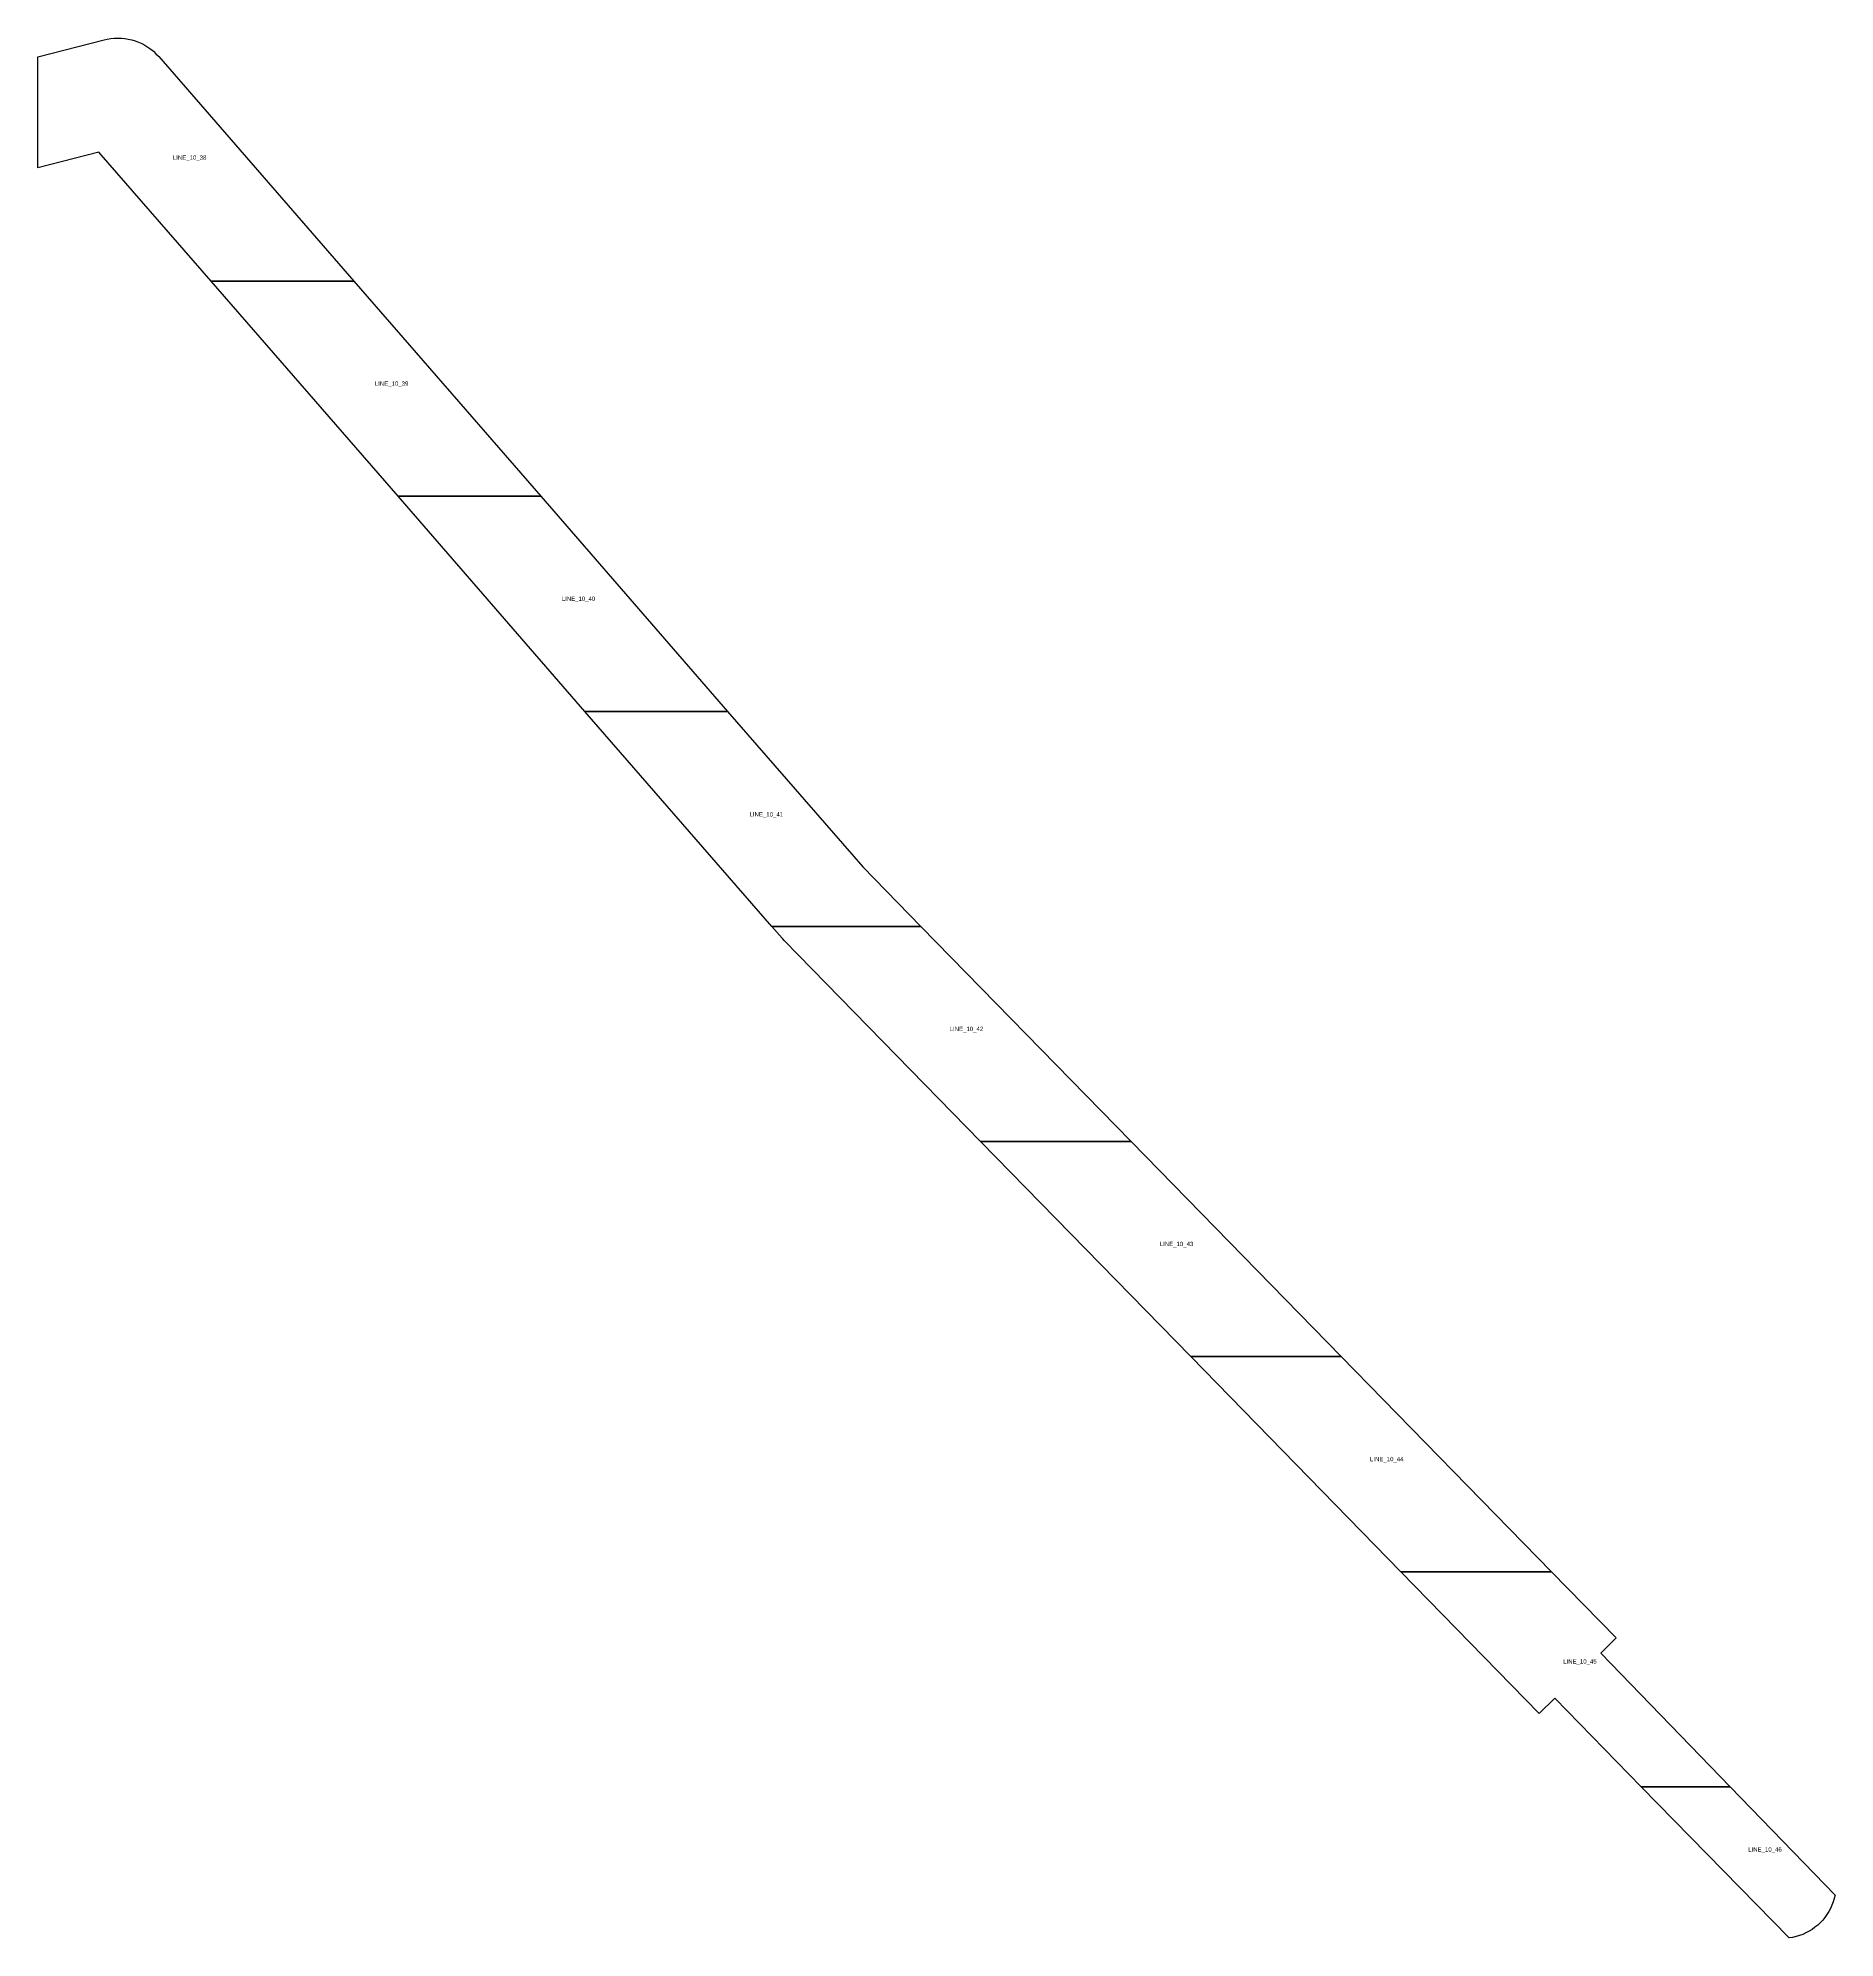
# Model space of a CAD drawing. Header units: inches. Extents: x 191938 to 500245, y 9613556 to 9818903.
# Drawn here: x 319630 to 327952, y 9731452 to 9740249 of the extents above; entities that cross this region are included whole.
import ezdxf

# ---------------------------------------------------------------- set-up
doc = ezdxf.new("R2010")
doc.units = ezdxf.units.IN
doc.header["$MEASUREMENT"] = 0
doc.layers.add('s', color=7, linetype='Continuous')
doc.layers.add('TILING_1_KM', color=10, linetype='Continuous')
doc.styles.get("Standard").update_dxf_attribs({"font": 'arial.ttf'})

msp = doc.modelspace()

# ---------------------------------------------------------------- linework, layer by layer
at = {"layer": 'TILING_1_KM'}
for points in [[(321093, 9739122.6), (320432, 9739122.6), (319912.5, 9739720.4), (319630.1, 9739647.3), (319630.1, 9740161.1), (319937, 9740240.6), (319950.9, 9740243.8), (319967.1, 9740246.4), (319983.4, 9740248.1), (319999.7, 9740248.6), (320016.1, 9740248.1), (320032.4, 9740246.5), (320048.5, 9740243.9), (320064.4, 9740240.2), (320080.1, 9740235.5), (320095.4, 9740229.8), (320110.3, 9740223.1), (320124.8, 9740215.4), (320138.7, 9740206.9), (320152, 9740197.4), (320164.7, 9740187.1), (320176.6, 9740176), (320187.8, 9740164.1), (320189.2, 9740162.5), (321093, 9739122.6)], [(321958.4, 9738126.8), (321297.4, 9738126.8), (320432, 9739122.6), (321093, 9739122.6), (321958.4, 9738126.8)], [(322823.8, 9737131), (322162.8, 9737131), (321297.4, 9738126.8), (321958.4, 9738126.8), (322823.8, 9737131)], [(323719.1, 9736135.2), (323028.2, 9736135.2), (322162.8, 9737131), (322823.8, 9737131), (323449.4, 9736411), (323719.1, 9736135.2)], [(324692.3, 9735139.4), (323995, 9735139.4), (323085.7, 9736069.8), (323077.2, 9736078.9), (323075.8, 9736080.5), (323028.2, 9736135.2), (323719.1, 9736135.2), (324692.3, 9735139.4)], [(325665.5, 9734143.6), (324968.2, 9734143.6), (323995, 9735139.4), (324692.3, 9735139.4), (325665.5, 9734143.6)], [(326638.8, 9733147.7), (325941.5, 9733147.7), (324968.2, 9734143.6), (325665.5, 9734143.6), (326638.8, 9733147.7)], [(327466.3, 9732151.9), (327054.9, 9732151.9), (326653.8, 9732562), (326582.4, 9732491.9), (325941.5, 9733147.7), (326638.8, 9733147.7), (326938.3, 9732841.3), (326866.9, 9732771.3), (327466.3, 9732151.9)], [(327054.9, 9732151.9), (327466.3, 9732151.9), (327951.9, 9731650.2), (327948.2, 9731634.4), (327943.5, 9731618.8), (327937.7, 9731603.6), (327931, 9731588.7), (327923.3, 9731574.4), (327914.7, 9731560.6), (327905.2, 9731547.3), (327894.8, 9731534.7), (327883.6, 9731522.8), (327871.7, 9731511.7), (327859.1, 9731501.4), (327845.8, 9731491.9), (327831.9, 9731483.3), (327817.5, 9731475.6), (327802.6, 9731468.9), (327787.3, 9731463.1), (327771.6, 9731458.4), (327755.7, 9731454.7), (327739.5, 9731452), (327054.9, 9732151.9)]]:
    msp.add_lwpolyline(points, close=True, dxfattribs=at)

# ---------------------------------------------------------------- texts
at = {"layer": 's'}
for s, p in [('LINE_10_38', (320254.9, 9739685)), ('LINE_10_39', (321190.1, 9738638.6)), ('LINE_10_40', (322055.5, 9737642.8)), ('LINE_10_41', (322925.2, 9736644.4)), ('LINE_10_42', (323852.1, 9735651)), ('LINE_10_43', (324825.1, 9734655.3)), ('LINE_10_44', (325798.4, 9733659.5)), ('LINE_10_45', (326693, 9732722.8)), ('LINE_10_46', (327550.1, 9731852.1))]:
    msp.add_text(s, height=20, dxfattribs=at).set_placement(p)

doc.saveas('drawing.dxf')
